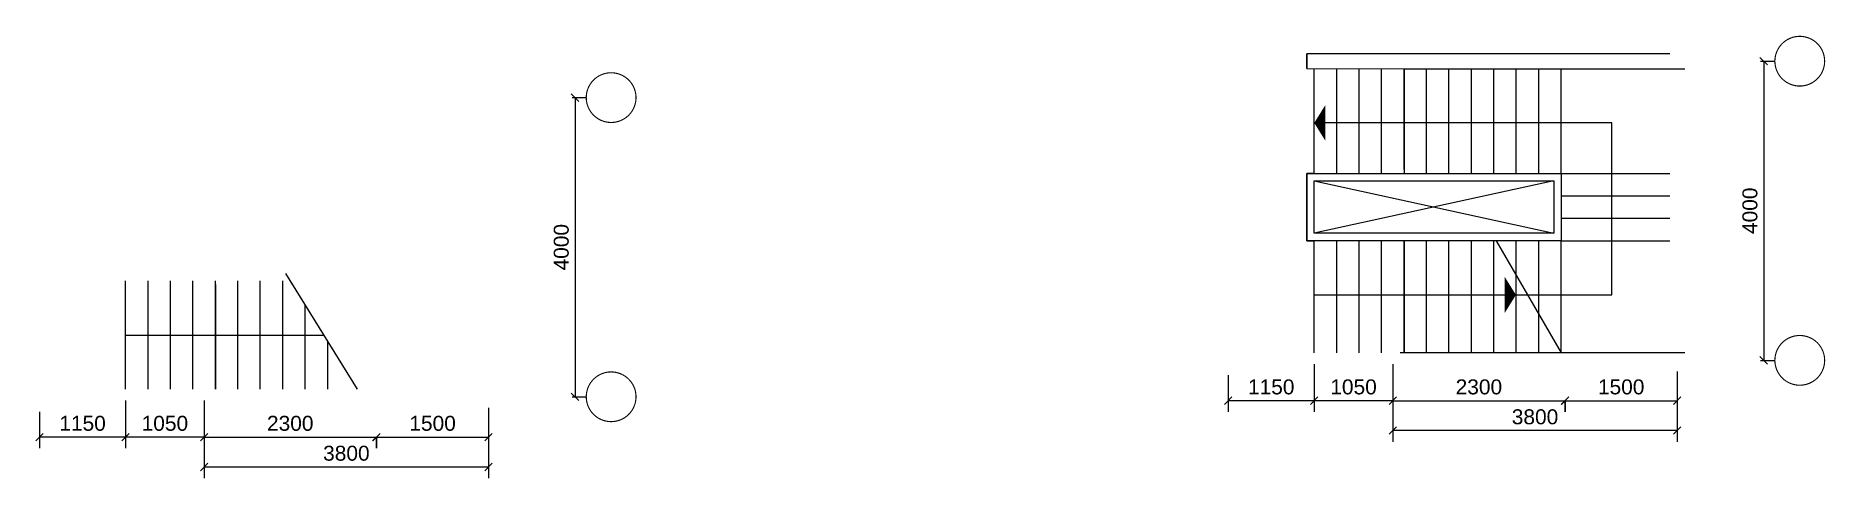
# Model space of a CAD drawing. Header units: millimetres. Extents: x -13160 to 230329, y -20060 to 75228.
# Drawn here: x 156494 to 180403, y 57326 to 63242 of the extents above; entities that cross this region are included whole.
import ezdxf

# ---------------------------------------------------------------- set-up
doc = ezdxf.new("R2010")
doc.units = ezdxf.units.MM
doc.header["$LTSCALE"] = 6
doc.layers.add('BAO', color=3, linetype='Continuous')
doc.layers.add('BAOMANH', color=2, linetype='Continuous')
doc.styles.add('VNI-HELVE', font='')
doc.styles.get('VNI-HELVE').set_extended_font_data('VNI-Helve')
doc.dimstyles.new('DIM100S', dxfattribs={"dimscale": 0, "dimtxt": 200, "dimasz": 100, "dimexe": 150, "dimexo": 150, "dimgap": 80, "dimtad": 1, "dimdec": 0, "dimrnd": 50, "dimzin": 0, "dimdsep": 46, "dimtxsty": 'VNI-HELVE', "dimblk1": 'OBLIQUE', "dimblk2": 'OBLIQUE', "dimsah": 1, "dimcen": 0, "dimclrd": 6, "dimclre": 6, "dimclrt": 6, "dimadec": 0, "dimazin": 0, "dimtfac": 1, "dimtdec": 0, "dimtmove": 0, "dimatfit": 3, "dimfxl": 1, "dimtolj": 1, "dimtzin": 0, "dimarcsym": 0})

msp = doc.modelspace()

# ---------------------------------------------------------------- blocks, each defined once
blk = doc.blocks.new('_OBLIQUE')
at = {"color": 0, "linetype": 'ByBlock'}
blk.add_line((-0.5, -0.5), (0.5, 0.5), dxfattribs=at)
blk = doc.blocks.new('*D51')
at = {"layer": 'BAO', "color": 6, "linetype": 'Continuous', "lineweight": -2, "ltscale": 4}
for p, q in [((163659, 62415), (163849, 62415)), ((163699, 62415), (163699, 58415)), ((163659, 58415), (163849, 58415))]:
    blk.add_line(p, q, dxfattribs=at)
at = {"layer": 'DEFPOINTS', "color": 0, "linetype": 'Continuous', "ltscale": 4}
for p in [(163509, 62415), (163509, 58415), (163699, 58415)]:
    blk.add_point(p, dxfattribs=at)
at = {"layer": 'BAO', "color": 6, "linetype": 'Continuous', "lineweight": -2, "ltscale": 4, "xscale": 100, "yscale": 100, "zscale": 100}
for p, rotation in [((163699, 62415), 90), ((163699, 58415), 270)]:
    blk.add_blockref('_OBLIQUE', p, dxfattribs=dict(at, rotation=rotation))
at = {"layer": 'BAO', "color": 6, "linetype": 'Continuous', "ltscale": 4, "insert": (163516, 60415), "char_height": 200, "attachment_point": 5, "rotation": 90, "style": 'VNI-HELVE'}
blk.add_mtext('\\A1;4000', dxfattribs=at)
blk = doc.blocks.new('_ArchTick')
at = {"layer": 'BAOMANH', "color": 0, "const_width": 0.15}
blk.add_lwpolyline([(-0.5, -0.5), (0.5, 0.5)], dxfattribs=at)
blk = doc.blocks.new('*D52')
at = {"layer": 'BAO', "color": 6, "linetype": 'Continuous', "lineweight": -2, "ltscale": 4}
for p, q in [((161047, 57876), (162544, 57876)), ((161047, 57870), (161047, 57726)), ((162544, 57870), (162544, 57726))]:
    blk.add_line(p, q, dxfattribs=at)
at = {"layer": 'DEFPOINTS', "color": 0, "linetype": 'Continuous', "ltscale": 4}
for p in [(161047, 58020), (162544, 58020), (162544, 57876)]:
    blk.add_point(p, dxfattribs=at)
at = {"layer": 'BAO', "color": 6, "linetype": 'Continuous', "lineweight": -2, "ltscale": 4, "xscale": 100, "yscale": 100, "zscale": 100, "rotation": 180}
blk.add_blockref('_OBLIQUE', (161047, 57876), dxfattribs=at)
at = {"layer": 'BAO', "color": 6, "linetype": 'Continuous', "lineweight": -2, "ltscale": 4, "xscale": 100, "yscale": 100, "zscale": 100}
blk.add_blockref('_OBLIQUE', (162544, 57876), dxfattribs=at)
at = {"layer": 'BAO', "color": 6, "linetype": 'Continuous', "ltscale": 4, "insert": (161796, 58059), "char_height": 200, "attachment_point": 5, "style": 'VNI-HELVE'}
blk.add_mtext('\\A1;1500', dxfattribs=at)
blk = doc.blocks.new('*D53')
at = {"layer": 'BAO', "color": 6, "linetype": 'Continuous', "lineweight": -2, "ltscale": 4}
for p, q in [((158744, 58365), (158744, 57726)), ((158744, 57876), (161044, 57876)), ((161044, 57865), (161044, 57726))]:
    blk.add_line(p, q, dxfattribs=at)
at = {"layer": 'DEFPOINTS', "color": 0, "linetype": 'Continuous', "ltscale": 4}
for p in [(158744, 58515), (161044, 58015), (161044, 57876)]:
    blk.add_point(p, dxfattribs=at)
at = {"layer": 'BAO', "color": 6, "linetype": 'Continuous', "lineweight": -2, "ltscale": 4, "xscale": 100, "yscale": 100, "zscale": 100, "rotation": 180}
blk.add_blockref('_OBLIQUE', (158744, 57876), dxfattribs=at)
at = {"layer": 'BAO', "color": 6, "linetype": 'Continuous', "lineweight": -2, "ltscale": 4, "xscale": 100, "yscale": 100, "zscale": 100}
blk.add_blockref('_OBLIQUE', (161044, 57876), dxfattribs=at)
at = {"layer": 'BAO', "color": 6, "linetype": 'Continuous', "ltscale": 4, "insert": (159894, 58059), "char_height": 200, "attachment_point": 5, "style": 'VNI-HELVE'}
blk.add_mtext('\\A1;2300', dxfattribs=at)
blk = doc.blocks.new('*D54')
at = {"layer": 'BAO', "color": 6, "linetype": 'Continuous', "lineweight": -2, "ltscale": 4}
for p, q in [((162544, 58265), (162544, 57326)), ((158744, 58015), (158744, 57326)), ((162544, 57476), (158744, 57476))]:
    blk.add_line(p, q, dxfattribs=at)
at = {"layer": 'DEFPOINTS', "color": 0, "linetype": 'Continuous', "ltscale": 4}
for p in [(162544, 58415), (158744, 58165), (158744, 57476)]:
    blk.add_point(p, dxfattribs=at)
at = {"layer": 'BAO', "color": 6, "linetype": 'Continuous', "lineweight": -2, "ltscale": 4, "xscale": 100, "yscale": 100, "zscale": 100, "rotation": 180}
blk.add_blockref('_OBLIQUE', (158744, 57476), dxfattribs=at)
at = {"layer": 'BAO', "color": 6, "linetype": 'Continuous', "lineweight": -2, "ltscale": 4, "xscale": 100, "yscale": 100, "zscale": 100}
blk.add_blockref('_OBLIQUE', (162544, 57476), dxfattribs=at)
at = {"layer": 'BAO', "color": 6, "linetype": 'Continuous', "ltscale": 4, "insert": (160644, 57659), "char_height": 200, "attachment_point": 5, "style": 'VNI-HELVE'}
blk.add_mtext('\\A1;3800', dxfattribs=at)
blk = doc.blocks.new('*D55')
at = {"layer": 'BAO', "color": 6, "linetype": 'Continuous', "lineweight": -2, "ltscale": 4}
for p, q in [((157694, 58365), (157694, 57726)), ((158744, 58165), (158744, 57726)), ((158744, 57876), (157694, 57876))]:
    blk.add_line(p, q, dxfattribs=at)
at = {"layer": 'DEFPOINTS', "color": 0, "linetype": 'Continuous', "ltscale": 4}
for p in [(157694, 58515), (158744, 58315), (157694, 57876)]:
    blk.add_point(p, dxfattribs=at)
at = {"layer": 'BAO', "color": 6, "linetype": 'Continuous', "lineweight": -2, "ltscale": 4, "xscale": 100, "yscale": 100, "zscale": 100, "rotation": 180}
blk.add_blockref('_OBLIQUE', (157694, 57876), dxfattribs=at)
at = {"layer": 'BAO', "color": 6, "linetype": 'Continuous', "lineweight": -2, "ltscale": 4, "xscale": 100, "yscale": 100, "zscale": 100}
blk.add_blockref('_OBLIQUE', (158744, 57876), dxfattribs=at)
at = {"layer": 'BAO', "color": 6, "linetype": 'Continuous', "ltscale": 4, "insert": (158219, 58059), "char_height": 200, "attachment_point": 5, "style": 'VNI-HELVE'}
blk.add_mtext('\\A1;1050', dxfattribs=at)
blk = doc.blocks.new('*D56')
at = {"layer": 'BAO', "color": 6, "linetype": 'Continuous', "lineweight": -2, "ltscale": 4}
for p, q in [((156544, 58215), (156544, 57726)), ((157694, 58215), (157694, 57726)), ((157694, 57876), (156544, 57876))]:
    blk.add_line(p, q, dxfattribs=at)
at = {"layer": 'DEFPOINTS', "color": 0, "linetype": 'Continuous', "ltscale": 4}
for p in [(156544, 58365), (157694, 58365), (156544, 57876)]:
    blk.add_point(p, dxfattribs=at)
at = {"layer": 'BAO', "color": 6, "linetype": 'Continuous', "lineweight": -2, "ltscale": 4, "xscale": 100, "yscale": 100, "zscale": 100, "rotation": 180}
blk.add_blockref('_OBLIQUE', (156544, 57876), dxfattribs=at)
at = {"layer": 'BAO', "color": 6, "linetype": 'Continuous', "lineweight": -2, "ltscale": 4, "xscale": 100, "yscale": 100, "zscale": 100}
blk.add_blockref('_OBLIQUE', (157694, 57876), dxfattribs=at)
at = {"layer": 'BAO', "color": 6, "linetype": 'Continuous', "ltscale": 4, "insert": (157119, 58059), "char_height": 200, "attachment_point": 5, "style": 'VNI-HELVE'}
blk.add_mtext('\\A1;1150', dxfattribs=at)
blk = doc.blocks.new('*D57')
at = {"layer": 'BAO', "color": 6, "linetype": 'Continuous', "lineweight": -2, "ltscale": 4}
for p, q in [((179540, 62902), (179731, 62902)), ((179581, 62902), (179581, 58902)), ((179540, 58902), (179731, 58902))]:
    blk.add_line(p, q, dxfattribs=at)
at = {"layer": 'DEFPOINTS', "color": 0, "linetype": 'Continuous', "ltscale": 4}
for p in [(179390, 62902), (179390, 58902), (179581, 58902)]:
    blk.add_point(p, dxfattribs=at)
at = {"layer": 'BAO', "color": 6, "linetype": 'Continuous', "lineweight": -2, "ltscale": 4, "xscale": 100, "yscale": 100, "zscale": 100}
for p, rotation in [((179581, 62902), 90), ((179581, 58902), 270)]:
    blk.add_blockref('_OBLIQUE', p, dxfattribs=dict(at, rotation=rotation))
at = {"layer": 'BAO', "color": 6, "linetype": 'Continuous', "ltscale": 4, "insert": (179398, 60902), "char_height": 200, "attachment_point": 5, "rotation": 90, "style": 'VNI-HELVE'}
blk.add_mtext('\\A1;4000', dxfattribs=at)
blk = doc.blocks.new('*D58')
at = {"layer": 'BAO', "color": 6, "linetype": 'Continuous', "lineweight": -2, "ltscale": 4}
for p, q in [((174626, 58852), (174626, 58213)), ((174626, 58363), (176926, 58363)), ((176926, 58352), (176926, 58213))]:
    blk.add_line(p, q, dxfattribs=at)
at = {"layer": 'DEFPOINTS', "color": 0, "linetype": 'Continuous', "ltscale": 4}
for p in [(174626, 59002), (176926, 58502), (176926, 58363)]:
    blk.add_point(p, dxfattribs=at)
at = {"layer": 'BAO', "color": 6, "linetype": 'Continuous', "lineweight": -2, "ltscale": 4, "xscale": 100, "yscale": 100, "zscale": 100, "rotation": 180}
blk.add_blockref('_OBLIQUE', (174626, 58363), dxfattribs=at)
at = {"layer": 'BAO', "color": 6, "linetype": 'Continuous', "lineweight": -2, "ltscale": 4, "xscale": 100, "yscale": 100, "zscale": 100}
blk.add_blockref('_OBLIQUE', (176926, 58363), dxfattribs=at)
at = {"layer": 'BAO', "color": 6, "linetype": 'Continuous', "ltscale": 4, "insert": (175776, 58546), "char_height": 200, "attachment_point": 5, "style": 'VNI-HELVE'}
blk.add_mtext('\\A1;2300', dxfattribs=at)
blk = doc.blocks.new('*D59')
at = {"layer": 'BAO', "color": 6, "linetype": 'Continuous', "lineweight": -2, "ltscale": 4}
for p, q in [((176929, 58363), (178426, 58363)), ((176929, 58357), (176929, 58213)), ((178426, 58357), (178426, 58213))]:
    blk.add_line(p, q, dxfattribs=at)
at = {"layer": 'DEFPOINTS', "color": 0, "linetype": 'Continuous', "ltscale": 4}
for p in [(176929, 58507), (178426, 58507), (178426, 58363)]:
    blk.add_point(p, dxfattribs=at)
at = {"layer": 'BAO', "color": 6, "linetype": 'Continuous', "lineweight": -2, "ltscale": 4, "xscale": 100, "yscale": 100, "zscale": 100, "rotation": 180}
blk.add_blockref('_OBLIQUE', (176929, 58363), dxfattribs=at)
at = {"layer": 'BAO', "color": 6, "linetype": 'Continuous', "lineweight": -2, "ltscale": 4, "xscale": 100, "yscale": 100, "zscale": 100}
blk.add_blockref('_OBLIQUE', (178426, 58363), dxfattribs=at)
at = {"layer": 'BAO', "color": 6, "linetype": 'Continuous', "ltscale": 4, "insert": (177677, 58546), "char_height": 200, "attachment_point": 5, "style": 'VNI-HELVE'}
blk.add_mtext('\\A1;1500', dxfattribs=at)
blk = doc.blocks.new('*D60')
at = {"layer": 'BAO', "color": 6, "linetype": 'Continuous', "lineweight": -2, "ltscale": 4}
for p, q in [((173576, 58852), (173576, 58213)), ((174626, 58652), (174626, 58213)), ((174626, 58363), (173576, 58363))]:
    blk.add_line(p, q, dxfattribs=at)
at = {"layer": 'DEFPOINTS', "color": 0, "linetype": 'Continuous', "ltscale": 4}
for p in [(173576, 59002), (174626, 58802), (173576, 58363)]:
    blk.add_point(p, dxfattribs=at)
at = {"layer": 'BAO', "color": 6, "linetype": 'Continuous', "lineweight": -2, "ltscale": 4, "xscale": 100, "yscale": 100, "zscale": 100, "rotation": 180}
blk.add_blockref('_OBLIQUE', (173576, 58363), dxfattribs=at)
at = {"layer": 'BAO', "color": 6, "linetype": 'Continuous', "lineweight": -2, "ltscale": 4, "xscale": 100, "yscale": 100, "zscale": 100}
blk.add_blockref('_OBLIQUE', (174626, 58363), dxfattribs=at)
at = {"layer": 'BAO', "color": 6, "linetype": 'Continuous', "ltscale": 4, "insert": (174101, 58546), "char_height": 200, "attachment_point": 5, "style": 'VNI-HELVE'}
blk.add_mtext('\\A1;1050', dxfattribs=at)
blk = doc.blocks.new('*D61')
at = {"layer": 'BAO', "color": 6, "linetype": 'Continuous', "lineweight": -2, "ltscale": 4}
for p, q in [((172426, 58702), (172426, 58213)), ((173576, 58702), (173576, 58213)), ((173576, 58363), (172426, 58363))]:
    blk.add_line(p, q, dxfattribs=at)
at = {"layer": 'DEFPOINTS', "color": 0, "linetype": 'Continuous', "ltscale": 4}
for p in [(172426, 58852), (173576, 58852), (172426, 58363)]:
    blk.add_point(p, dxfattribs=at)
at = {"layer": 'BAO', "color": 6, "linetype": 'Continuous', "lineweight": -2, "ltscale": 4, "xscale": 100, "yscale": 100, "zscale": 100, "rotation": 180}
blk.add_blockref('_OBLIQUE', (172426, 58363), dxfattribs=at)
at = {"layer": 'BAO', "color": 6, "linetype": 'Continuous', "lineweight": -2, "ltscale": 4, "xscale": 100, "yscale": 100, "zscale": 100}
blk.add_blockref('_OBLIQUE', (173576, 58363), dxfattribs=at)
at = {"layer": 'BAO', "color": 6, "linetype": 'Continuous', "ltscale": 4, "insert": (173001, 58546), "char_height": 200, "attachment_point": 5, "style": 'VNI-HELVE'}
blk.add_mtext('\\A1;1150', dxfattribs=at)
blk = doc.blocks.new('*D62')
at = {"layer": 'BAO', "color": 6, "linetype": 'Continuous', "lineweight": -2, "ltscale": 4}
for p, q in [((178426, 58752), (178426, 57813)), ((174626, 58502), (174626, 57813)), ((178426, 57963), (174626, 57963))]:
    blk.add_line(p, q, dxfattribs=at)
at = {"layer": 'DEFPOINTS', "color": 0, "linetype": 'Continuous', "ltscale": 4}
for p in [(178426, 58902), (174626, 58652), (174626, 57963)]:
    blk.add_point(p, dxfattribs=at)
at = {"layer": 'BAO', "color": 6, "linetype": 'Continuous', "lineweight": -2, "ltscale": 4, "xscale": 100, "yscale": 100, "zscale": 100, "rotation": 180}
blk.add_blockref('_OBLIQUE', (174626, 57963), dxfattribs=at)
at = {"layer": 'BAO', "color": 6, "linetype": 'Continuous', "lineweight": -2, "ltscale": 4, "xscale": 100, "yscale": 100, "zscale": 100}
blk.add_blockref('_OBLIQUE', (178426, 57963), dxfattribs=at)
at = {"layer": 'BAO', "color": 6, "linetype": 'Continuous', "ltscale": 4, "insert": (176526, 58146), "char_height": 200, "attachment_point": 5, "style": 'VNI-HELVE'}
blk.add_mtext('\\A1;3800', dxfattribs=at)

# ---------------------------------------------------------------- dimensions: what is measured, and where the dimension line sits
at = {"layer": 'BAO', "linetype": 'Continuous'}
for base, p1, p2, picture, middle in [((179580.8, 58902), (179390.5, 62902.2), (179390.5, 58902), '*D57', (179398, 60902.1)), ((163699.2, 58415), (163508.9, 62415.2), (163508.9, 58415), '*D51', (163516.4, 60415.1))]:
    dim = msp.add_linear_dim(base=base, p1=p1, p2=p2, angle=90, dimstyle='DIM100S', override={"dimscale": 1, "dimblk": 'ArchTick'}, dxfattribs=at)
    dim.commit()
    dim.dimension.update_dxf_attribs({"geometry": picture, "text_midpoint": middle})
for base, p1, p2, picture, middle in [((172425.8, 58362.9), (173575.9, 58852), (172425.8, 58852), '*D61', (173000.9, 58545.6)), ((173575.9, 58362.9), (174625.9, 58802), (173575.9, 59002), '*D60', (174100.9, 58545.6)), ((176925.8, 58362.9), (174625.9, 59002), (176925.8, 58502), '*D58', (175775.8, 58545.6)), ((174625.9, 57962.8), (178425.8, 58902), (174625.9, 58652), '*D62', (176525.8, 58145.6)), ((178425.8, 58362.9), (176928.7, 58506.6), (178425.8, 58506.6), '*D59', (177677.2, 58545.6)), ((156544.2, 57875.9), (157694.4, 58365), (156544.2, 58365), '*D56', (157119.3, 58058.6)), ((157694.4, 57875.9), (158744.3, 58315), (157694.4, 58515), '*D55', (158219.3, 58058.6)), ((161044.2, 57875.9), (158744.3, 58515), (161044.2, 58015), '*D53', (159894.3, 58058.6)), ((158744.3, 57475.8), (162544.2, 58415), (158744.3, 58165), '*D54', (160644.3, 57658.6)), ((162544.2, 57875.9), (161047.1, 58019.6), (162544.2, 58019.6), '*D52', (161795.7, 58058.6))]:
    dim = msp.add_linear_dim(base=base, p1=p1, p2=p2, dimstyle='DIM100S', override={"dimscale": 1, "dimblk": 'ArchTick'}, dxfattribs=at)
    dim.commit()
    dim.dimension.update_dxf_attribs({"geometry": picture, "text_midpoint": middle})

# ---------------------------------------------------------------- linework, layer by layer
at = {"layer": 'BAO', "color": 3, "linetype": 'Continuous'}
for p, q in [((173476.1, 63002.3), (173476.1, 62802.3)), ((173476.1, 62802.3), (173476.1, 63002.3)), ((178325.8, 63002), (173476.1, 63002.3)), ((178325.9, 63002), (173476.1, 63002.3)), ((173476.1, 62802.3), (174775.9, 62802)), ((173576.1, 61402), (173576.1, 62802.3)), ((173876.1, 61402), (173876.1, 62802.3)), ((174176.1, 61402), (174176.1, 62802.3)), ((174476.1, 61402), (174476.1, 62802.3)), ((174775.9, 62802), (174775.9, 61402)), ((174775.9, 61452), (174775.9, 62802)), ((174775.9, 62802), (178526.1, 62802)), ((175075.9, 61402), (175075.9, 62802)), ((175375.9, 61402), (175375.9, 62802)), ((175675.9, 61402), (175675.9, 62802)), ((175975.9, 61402), (175975.9, 62802)), ((176275.9, 61402), (176275.9, 62802)), ((176575.9, 61402), (176575.9, 62802)), ((176875.9, 61402), (176875.9, 62802)), ((173576.1, 61402), (173476.1, 61402)), ((173476.1, 61402), (173476.1, 60502)), ((176775.9, 61302), (173576.1, 60602)), ((173576.1, 61302), (176775.9, 60602)), ((176875.9, 61402), (178325.9, 61402)), ((176875.9, 61102), (178325.9, 61102)), ((176875.9, 60802), (178325.9, 60802)), ((173476.1, 60502), (173576.1, 60502)), ((173575.9, 59002), (173575.9, 60502)), ((173875.9, 59002), (173875.9, 60502)), ((174175.9, 59002), (174175.9, 60502)), ((174475.9, 59002), (174475.9, 60502)), ((174775.9, 60502), (174775.9, 59002)), ((174775.9, 59002), (174775.9, 60502)), ((175075.9, 59002), (175075.9, 60502)), ((175375.9, 59002), (175375.9, 60502)), ((175675.9, 59002), (175675.9, 60502)), ((175975.9, 59002), (175975.9, 60502)), ((176007, 60502), (176875.9, 59002)), ((176007, 60502), (176875.9, 59002)), ((176275.9, 59002), (176275.9, 60502)), ((176575.9, 59002), (176575.9, 60502)), ((176875.9, 60502), (178325.9, 60502)), ((176875.9, 59002), (176875.9, 60502)), ((160794.2, 58515), (159835.7, 60064.9)), ((157694.4, 58515), (157694.4, 59965)), ((157994.4, 58515), (157994.4, 59965)), ((158294.4, 58515), (158294.4, 59965)), ((158594.4, 58515), (158594.4, 59965)), ((158894.4, 58515), (158894.4, 59965)), ((158894.4, 59915), (158894.4, 58515)), ((159194.4, 58515), (159194.4, 59965)), ((159494.4, 58515), (159494.4, 59964.9)), ((159794.4, 58515), (159794.4, 59964.9)), ((160094.4, 58515), (160094.4, 59646.7)), ((157694.4, 59240), (160345.9, 59240)), ((160394.4, 58515), (160394.4, 59161.6)), ((178525.9, 59002), (174725.8, 59002))]:
    msp.add_line(p, q, dxfattribs=at)
at = {"layer": 'BAO', "color": 3, "linetype": 'Continuous', "const_width": 15}
for points in [[(179730.8, 62902.2, 1), (180395.8, 62902.2, 1)], [(163849.2, 62415.2, 1), (164514.2, 62415.2, 1)], [(179730.8, 58902, 1), (180395.8, 58902, 1)], [(163849.2, 58415, 1), (164514.2, 58415, 1)]]:
    msp.add_lwpolyline(points, format="xyb", close=True, dxfattribs=at)
at = {"layer": 'BAO', "color": 3, "linetype": 'Continuous'}
msp.add_lwpolyline([(173575.9, 59777), (177550.9, 59777), (177550.9, 62077), (173576.1, 62077)], dxfattribs=at)
for points in [[(173476.1, 61402), (176875.9, 61402), (176875.9, 60502), (173476.1, 60502)], [(173576.1, 61302), (176775.9, 61302), (176775.9, 60602), (173576.1, 60602)]]:
    msp.add_lwpolyline(points, close=True, dxfattribs=at)
for points in [[(173726.1, 62077), (173576.1, 62077), (173726.1, 62318.6)], [(173726.1, 62077), (173576.1, 62077), (173726.1, 61835.3)], [(176121, 59777), (176271, 59777), (176121, 60018.6)], [(176121, 59777), (176271, 59777), (176121, 59535.3)]]:
    msp.add_solid(points, dxfattribs=at)

msp.set_redraw_order([(e.dxf.handle, doc.entitydb.next_handle()) for e in msp.query("TEXT MTEXT ATTDEF DIMENSION ARC_DIMENSION")])  # texts and dimensions are drawn at this point

doc.saveas('drawing.dxf')
